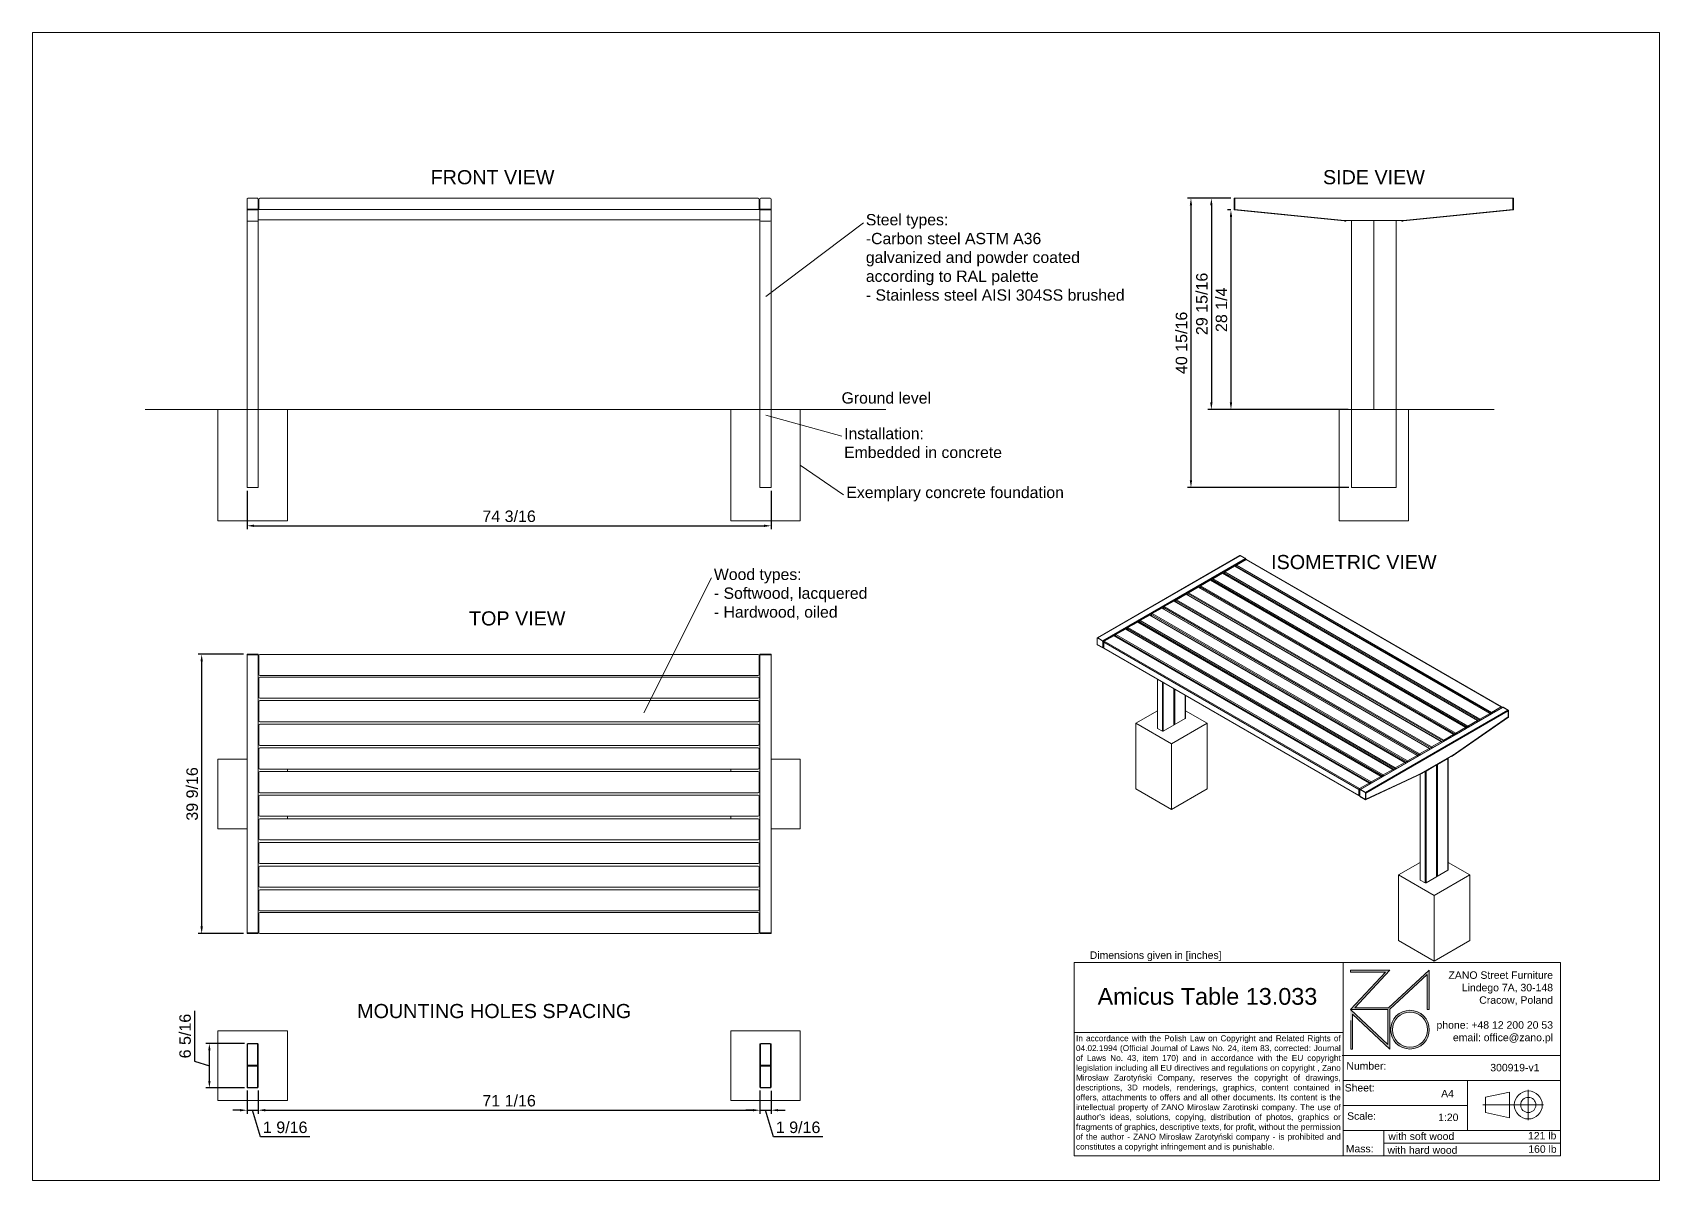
# Paper-space layout 'US' of a CAD drawing. Header units: inches. Extents: x -14.9 to -3.3, y -7.2 to 1.
# The model-space entities are those that its viewports show. They can reach past a viewport. Long polylines and large blocks are cut down to what shows.
import ezdxf

# ---------------------------------------------------------------- set-up
doc = ezdxf.new("R2010")
doc.units = ezdxf.units.IN
doc.linetypes.add('HIDDEN', pattern=[1.905, 1.27, -0.635])
for name, color, linetype, lineweight in [('ZANO_O', 10, 'Continuous', 0), ('ZANO_R', 7, 'Continuous', 0), ('ZANO_R_przerywana', 250, 'HIDDEN', 0), ('ZANO_W', 1, 'Continuous', 0)]:
    doc.layers.add(name, color=color, linetype=linetype, lineweight=lineweight)
doc.layers.add('ZANO_P', color=7, linetype='Continuous', lineweight=0, true_color=0xffffff)
doc.styles.get("Standard").update_dxf_attribs({"font": 'arial.ttf'})
doc.dimstyles.new('amerykanie', dxfattribs={"dimtxt": 50, "dimasz": 50, "dimexe": 0.5, "dimexo": 0.5, "dimgap": 1, "dimtad": 1, "dimdec": 0, "dimzin": 0, "dimlunit": 5, "dimtxsty": 'Standard', "dimcen": 0.09, "dimclrd": 1, "dimclre": 1, "dimclrt": 1, "dimazin": 0, "dimtfac": 1, "dimtdec": 0, "dimtmove": 0, "dimatfit": 3, "dimfxl": 1, "dimtzin": 0, "dimarcsym": 1})

psp = doc.layouts.new('US')

# ---------------------------------------------------------------- texts
at = {"layer": 'ZANO_O', "attachment_point": 1}
for s, insert, char_height, width in [('{\\fArial|b0|i0|c238|p34;FRONT VIEW}', (-12.047, -0.021), 0.1, 1.04774), ('{\\fArial|b0|i0|c238|p34;SIDE VIEW}', (-5.728, -0.021), 0.1, 1.0012), ('\\pxql;Steel types:\\P-Carbon steel ASTM A36\\Pgalvanized and powder coated\\Paccording to RAL palette\\P- Stainless steel AISI 304SS brushed', (-8.965, -0.332), 0.08, 1.93979), ('{\\fArial|b0|i0|c238|p34;Ground level}', (-9.137, -1.594), 0.08, 0.78457), ('\\pxql;{\\fArial|b0|i0|c238|p34;Installation:\\FARIALUNI.TTF|c238;\\P\\fArial|b0|i0|c238|p34;Embedded in concrete}', (-9.119, -1.846), 0.08, 1.81828), ('\\pxql;{\\fArial|b0|i0|c238|p34;Exemplary concrete foundation}', (-9.103, -2.263), 0.08, 1.68642), ('{\\fArial|b0|i0|c238|p34;ISOMETRIC VIEW}', (-6.095, -2.746), 0.1, 1.49258), ('\\pxql;Wood types:\\P- Softwood, lacquered\\P- Hardwood, oiled', (-10.041, -2.843), 0.08, 1.37907), ('{\\fArial|b0|i0|c238|p34;TOP VIEW}', (-11.775, -3.145), 0.1, 0.86231), ('{\\fArial|b0|i0|c238|p34;MOUNTING HOLES SPACING}', (-12.567, -5.925), 0.1, 2.09064)]:
    psp.add_mtext(s, dxfattribs=dict(at, insert=insert, char_height=char_height, width=width))
at = {"layer": 'ZANO_R', "attachment_point": 1}
for s, insert, char_height, width in [('{\\fArial|b0|i0|c238|p34;Dimensions given in [inches]}', (-7.379, -5.553), 0.05269, 1.79436), ('\\pxqr;{\\fArial|b0|i0|c238|p34;ZANO Street Furniture\\FARIALUNI.TTF|c238;\\P\\fArial|b0|i0|c238|p34;Lindego 7A, 30-148\\FARIALUNI.TTF|c238;\\P\\fArial|b0|i0|c238|p34;Cracow, Poland\\FARIALUNI.TTF|c238;\\P\\P\\fArial|b0|i0|c238|p34;phone: +48 12 200 20 53\\FARIALUNI.TTF|c238;\\P\\fArial|b0|i0|c238|p34;email: office@zano.pl}', (-5.149, -5.694), 0.05298, 1.04998), ('\\pxql;Amicus Table 13.033^I', (-7.324, -5.812), 0.11856, 1.7443), ("\\pxqj;{\\fArial|b0|i0|c238|p34;In accordance with the Polish Law on Copyright and Related Rights of 04.02.1994 (Official Journal of Laws No. 24, item 83, corrected: Journal of Laws No. 43, item 170) and in accordance with the EU copyright legislation including all EU directives and regulations on copyright , Zano Mirosław Zarotyński Company, reserves the copyright of drawings, descriptions, 3D models, renderings, graphics, content contained in offers, attachments to offers and all other documents. Its content is the intellectual property of ZANO Miroslaw Zarotinski company. The use of author's ideas, solutions, copying, distribution of photos, graphics or fragments of graphics, descriptive texts, for profit, without the permission of the author - ZANO Mirosław Zarotyński company - is prohibited and constitutes a copyright infringement and is punishable.}", (-7.477, -6.147), 0.041822, 1.86937), ('{\\fArial|b0|i0|c238|p34;Number:}', (-5.562, -6.337), 0.05269, 0.35585), ('300919-v1', (-4.543, -6.349), 0.0527, 0.49653), ('{\\fArial|b0|i0|c238|p34;Sheet:}', (-5.574, -6.492), 0.05269, 254.32319), ('{\\fArial|b0|i0|c238|p34;A4}', (-4.891, -6.533), 0.05269, 0.18637), ('{\\fArial|b0|i0|c238|p34;Scale:}', (-5.557, -6.692), 0.05269, 254.32319), ('1:20', (-4.912, -6.701), 0.0527, 0.20756), ('{\\fArial|b0|i0|c238|p34;with soft wood}', (-5.265, -6.835), 0.05269, 1.21824), ('121 lb', (-4.276, -6.831), 0.0527, 0.22908), ('{\\fArial|b0|i0|c238|p34;Mass:}', (-5.566, -6.923), 0.05269, 254.32319), ('{\\fArial|b0|i0|c238|p34;with hard wood}', (-5.271, -6.933), 0.05269, 0.89713), ('160 lb', (-4.274, -6.926), 0.0527, 0.22731)]:
    psp.add_mtext(s, dxfattribs=dict(at, insert=insert, char_height=char_height, width=width))

msp = doc.modelspace()

# ---------------------------------------------------------------- blocks, each defined once
blk = doc.blocks.new('*D354')
at = {"layer": 'ZANO_W', "color": 1, "lineweight": -2}
for p, q in [((6.17, 89.9), (6.17, 84.47)), ((80.38, 89.9), (80.38, 84.47)), ((7.17, 84.97), (79.38, 84.97))]:
    blk.add_line(p, q, dxfattribs=at)
at = {"layer": 'ZANO_W', "color": 1}
for points in [[(7.17, 85.14), (7.17, 84.8), (6.17, 84.97)], [(79.38, 84.8), (79.38, 85.14), (80.38, 84.97)]]:
    blk.add_solid(points, dxfattribs=at)
at = {"layer": 'ZANO_W', "color": 1, "insert": (43.28, 86.31), "char_height": 1.625, "attachment_point": 5}
blk.add_mtext('74 3/16', dxfattribs=at)
blk = doc.blocks.new('*D355')
at = {"layer": 'ZANO_W', "color": 1, "lineweight": -2}
for p, q in [((145.48, 129.7), (145.01, 129.7)), ((145.51, 128.7), (145.51, 102.43)), ((162.1, 101.43), (145.01, 101.43))]:
    blk.add_line(p, q, dxfattribs=at)
at = {"layer": 'ZANO_W', "color": 1}
for points in [[(145.68, 128.7), (145.35, 128.7), (145.51, 129.7)], [(145.35, 102.43), (145.68, 102.43), (145.51, 101.43)]]:
    blk.add_solid(points, dxfattribs=at)
at = {"layer": 'ZANO_W', "color": 1, "insert": (144.17, 115.56), "char_height": 1.625, "attachment_point": 5, "rotation": 90}
blk.add_mtext('28 1/4', dxfattribs=at)
blk = doc.blocks.new('*D356')
at = {"layer": 'ZANO_W', "color": 1, "lineweight": -2}
for p, q in [((145.48, 131.35), (142.24, 131.35)), ((142.74, 130.35), (142.74, 102.43)), ((160.33, 101.43), (142.24, 101.43))]:
    blk.add_line(p, q, dxfattribs=at)
at = {"layer": 'ZANO_W', "color": 1}
for points in [[(142.9, 130.35), (142.57, 130.35), (142.74, 131.35)], [(142.57, 102.43), (142.9, 102.43), (142.74, 101.43)]]:
    blk.add_solid(points, dxfattribs=at)
at = {"layer": 'ZANO_W', "color": 1, "insert": (141.4, 116.39), "char_height": 1.625, "attachment_point": 5, "rotation": 90}
blk.add_mtext('29 15/16', dxfattribs=at)
blk = doc.blocks.new('*D357')
at = {"layer": 'ZANO_W', "color": 1, "lineweight": -2}
for p, q in [((145.48, 131.35), (139.35, 131.35)), ((139.85, 130.35), (139.85, 91.4)), ((162.22, 90.4), (139.35, 90.4))]:
    blk.add_line(p, q, dxfattribs=at)
at = {"layer": 'ZANO_W', "color": 1}
for points in [[(140.01, 130.35), (139.68, 130.35), (139.85, 131.35)], [(139.68, 91.4), (140.01, 91.4), (139.85, 90.4)]]:
    blk.add_solid(points, dxfattribs=at)
at = {"layer": 'ZANO_W', "color": 1, "insert": (138.51, 110.87), "char_height": 1.625, "attachment_point": 5, "rotation": 90}
blk.add_mtext('40 15/16', dxfattribs=at)
blk = doc.blocks.new('*D358')
at = {"layer": 'ZANO_W', "color": 1, "lineweight": -2}
for p, q in [((5.67, 66.77), (-0.76, 66.77)), ((-0.26, 28.23), (-0.26, 65.77)), ((5.67, 27.23), (-0.76, 27.23))]:
    blk.add_line(p, q, dxfattribs=at)
at = {"layer": 'ZANO_W', "color": 1}
for points in [[(-0.09, 65.77), (-0.43, 65.77), (-0.26, 66.77)], [(-0.43, 28.23), (-0.09, 28.23), (-0.26, 27.23)]]:
    blk.add_solid(points, dxfattribs=at)
at = {"layer": 'ZANO_W', "color": 1, "insert": (-1.6, 47), "char_height": 1.625, "attachment_point": 5, "rotation": 90}
blk.add_mtext('39 9/16', dxfattribs=at)
blk = doc.blocks.new('*D359')
at = {"layer": 'ZANO_W', "color": 1, "lineweight": -2}
for p, q in [((-1.26, 16.27), (-1.26, 9.15)), ((5.79, 11.67), (0.33, 11.67)), ((0.83, 6.37), (0.83, 10.67)), ((-1.26, 9.15), (0.83, 8.52)), ((5.79, 5.37), (0.33, 5.37))]:
    blk.add_line(p, q, dxfattribs=at)
at = {"layer": 'ZANO_W', "color": 1}
for points in [[(1, 10.67), (0.66, 10.67), (0.83, 11.67)], [(0.66, 6.37), (1, 6.37), (0.83, 5.37)]]:
    blk.add_solid(points, dxfattribs=at)
at = {"layer": 'ZANO_W', "color": 1, "insert": (-2.6, 12.71), "char_height": 1.625, "attachment_point": 5, "rotation": 90}
blk.add_mtext('6 5/16', dxfattribs=at)
blk = doc.blocks.new('*D360')
at = {"layer": 'ZANO_W', "color": 1, "lineweight": -2}
for p, q in [((6.17, 4.99), (6.17, 1.71)), ((7.74, 4.99), (7.74, 1.71)), ((5.17, 2.21), (4.17, 2.21)), ((6.17, 2.21), (7.74, 2.21)), ((8.09, -1.56), (6.96, 2.21)), ((8.74, 2.21), (9.74, 2.21)), ((15.05, -1.56), (8.09, -1.56))]:
    blk.add_line(p, q, dxfattribs=at)
at = {"layer": 'ZANO_W', "color": 1}
for points in [[(5.17, 2.05), (5.17, 2.38), (6.17, 2.21)], [(8.74, 2.38), (8.74, 2.05), (7.74, 2.21)]]:
    blk.add_solid(points, dxfattribs=at)
at = {"layer": 'ZANO_W', "color": 1, "insert": (11.57, -0.22), "char_height": 1.625, "attachment_point": 5}
blk.add_mtext('1 9/16', dxfattribs=at)
blk = doc.blocks.new('*D361')
at = {"layer": 'ZANO_W', "color": 1, "lineweight": -2}
for p, q in [((7.74, 4.99), (7.74, 1.71)), ((78.81, 4.99), (78.81, 1.71)), ((8.74, 2.21), (77.81, 2.21))]:
    blk.add_line(p, q, dxfattribs=at)
at = {"layer": 'ZANO_W', "color": 1}
for points in [[(8.74, 2.38), (8.74, 2.05), (7.74, 2.21)], [(77.81, 2.05), (77.81, 2.38), (78.81, 2.21)]]:
    blk.add_solid(points, dxfattribs=at)
at = {"layer": 'ZANO_W', "color": 1, "insert": (43.28, 3.55), "char_height": 1.625, "attachment_point": 5}
blk.add_mtext('71 1/16', dxfattribs=at)
blk = doc.blocks.new('*D362')
at = {"layer": 'ZANO_W', "color": 1, "lineweight": -2}
for p, q in [((78.81, 4.98), (78.81, 1.71)), ((80.38, 4.98), (80.38, 1.71)), ((77.81, 2.21), (76.81, 2.21)), ((78.81, 2.21), (80.38, 2.21)), ((80.73, -1.56), (79.59, 2.21)), ((81.38, 2.21), (82.38, 2.21)), ((87.69, -1.56), (80.73, -1.56))]:
    blk.add_line(p, q, dxfattribs=at)
at = {"layer": 'ZANO_W', "color": 1}
for points in [[(77.81, 2.05), (77.81, 2.38), (78.81, 2.21)], [(81.38, 2.38), (81.38, 2.05), (80.38, 2.21)]]:
    blk.add_solid(points, dxfattribs=at)
at = {"layer": 'ZANO_W', "color": 1, "insert": (84.21, -0.22), "char_height": 1.625, "attachment_point": 5}
blk.add_mtext('1 9/16', dxfattribs=at)

# ---------------------------------------------------------------- dimensions: what is measured, and where the dimension line sits
at = {"layer": 'ZANO_W'}
for base, p1, p2, picture, middle in [((139.8459, 90.40177), (145.98417, 131.34666), (162.71645, 90.40177), '*D357', (138.50569, 110.87421)), ((142.73635, 101.42539), (145.98417, 131.34666), (160.82669, 101.42539), '*D356', (141.39614, 116.38603)), ((145.51378, 101.42539), (145.97653, 129.70136), (162.59834, 101.42539), '*D355', (144.17357, 115.56338)), ((-0.25968, 66.77314), (6.16946, 27.2303), (6.16946, 66.77314), '*D358', (-1.60044, 47.00172)), ((0.82961, 11.6676), (6.28757, 5.36839), (6.28757, 11.6676), '*D359', (-2.60081, 9.64506))]:
    dim = msp.add_linear_dim(base=base, p1=p1, p2=p2, angle=90, dimstyle='amerykanie', override={"dimtxt": 1.625, "dimasz": 1, "dimgap": 0.5, "dimdec": 4, "dimaunit": 1, "dimadec": 1, "dimtdec": 4, "dimtmove": 1, "dimfrac": 2}, dxfattribs=at)
    dim.commit()
    dim.dimension.update_dxf_attribs({"geometry": picture, "text_midpoint": middle})
for base, p1, p2, picture, middle in [((80.38206, 84.97162), (6.16946, 90.40177), (80.38206, 90.40177), '*D354', (43.27576, 86.31239)), ((7.74426, 2.21243), (6.16946, 5.4865), (7.74426, 5.4865), '*D360', (8.58805, -0.218)), ((78.80726, 2.21243), (7.74426, 5.4865), (78.80726, 5.4865), '*D361', (43.27576, 3.55264)), ((80.38206, 2.21243), (78.80738, 5.48107), (80.38206, 5.48107), '*D362', (81.22591, -0.218))]:
    dim = msp.add_linear_dim(base=base, p1=p1, p2=p2, dimstyle='amerykanie', override={"dimtxt": 1.625, "dimasz": 1, "dimgap": 0.5, "dimdec": 4, "dimaunit": 1, "dimadec": 1, "dimtdec": 4, "dimtmove": 1, "dimfrac": 2}, dxfattribs=at)
    dim.commit()
    dim.dimension.update_dxf_attribs({"geometry": picture, "text_midpoint": middle})

# ---------------------------------------------------------------- linework, layer by layer
at = {"layer": 'ZANO_R'}
for p, q in [((7.62615, 131.34666), (6.28757, 131.34666)), ((8.00017, 131.34666), (78.55135, 131.34666)), ((78.92537, 131.34666), (80.26395, 131.34666)), ((145.98417, 131.34666), (145.98417, 131.22855)), ((145.98417, 131.34666), (146.06291, 131.34666)), ((146.06291, 131.34666), (146.06291, 131.22855)), ((185.43299, 131.34666), (146.06291, 131.34666)), ((185.43299, 131.34666), (185.43299, 131.22855)), ((185.43299, 131.34666), (185.51173, 131.34666)), ((185.51173, 131.34666), (185.51173, 131.22855)), ((6.16946, 131.22855), (6.16946, 129.78366)), ((6.16946, 129.78366), (7.74426, 129.78366)), ((6.16946, 129.78366), (6.16946, 129.77971)), ((6.16946, 129.70136), (6.16946, 129.77971)), ((7.74426, 129.77971), (6.16946, 129.77971)), ((7.74426, 129.70136), (6.16946, 129.70136)), ((6.16946, 129.70136), (6.16946, 128.14221)), ((6.2482, 129.78366), (6.2482, 129.77971)), ((7.66552, 129.77971), (7.66552, 129.78366)), ((7.74426, 129.78366), (7.74426, 131.22855)), ((7.84268, 129.85059), (7.74426, 129.85059)), ((7.74426, 129.77971), (7.74426, 129.78366)), ((7.74426, 129.70136), (7.74426, 129.77971)), ((7.74426, 128.14221), (7.74426, 129.70136)), ((7.84268, 129.77185), (7.84268, 131.18918)), ((8.00017, 129.77185), (7.84268, 129.77185)), ((8.00017, 129.77185), (78.55135, 129.77185)), ((78.70883, 129.77185), (78.55135, 129.77185)), ((78.70883, 131.18918), (78.70883, 129.77185)), ((78.80726, 129.85059), (78.70883, 129.85059)), ((78.80726, 129.78366), (78.80726, 131.22855)), ((80.38206, 129.78366), (78.80726, 129.78366)), ((78.80726, 129.77971), (78.80726, 129.78366)), ((78.80726, 129.70136), (78.80726, 129.77971)), ((80.38206, 129.77971), (78.80726, 129.77971)), ((80.38206, 129.70136), (78.80726, 129.70136)), ((78.80726, 129.70136), (78.80726, 128.14221)), ((78.886, 129.77971), (78.886, 129.78366)), ((80.30332, 129.78366), (80.30332, 129.77971)), ((80.38206, 131.22855), (80.38206, 129.78366)), ((80.38206, 129.78366), (80.38206, 129.77971)), ((80.38206, 129.70136), (80.38206, 129.77971)), ((80.38206, 128.14221), (80.38206, 129.70136)), ((145.97653, 129.70136), (145.98436, 129.77971)), ((161.56806, 128.14221), (145.97653, 129.70136)), ((145.98417, 131.22855), (145.98417, 129.78366)), ((145.98417, 129.77775), (145.98417, 129.78366)), ((145.98417, 129.78366), (146.06291, 129.78366)), ((161.57589, 128.22055), (145.98436, 129.77971)), ((146.06291, 131.22855), (146.06291, 129.78366)), ((146.06291, 131.22855), (146.06291, 129.77185)), ((146.06291, 129.77185), (160.62984, 128.31516)), ((185.51153, 129.77971), (169.92001, 128.22055)), ((185.51937, 129.70136), (169.92784, 128.14221)), ((170.86606, 128.31516), (185.43299, 129.77185)), ((185.43299, 131.22855), (185.43299, 129.78366)), ((185.43299, 131.22855), (185.43299, 129.77185)), ((185.43299, 129.78366), (185.51173, 129.78366)), ((185.51937, 129.70136), (185.51153, 129.77971)), ((185.51173, 131.22855), (185.51173, 129.78366)), ((185.51173, 129.78366), (185.51173, 129.77775)), ((6.16946, 101.42539), (6.16946, 128.14221)), ((6.40568, 128.1187), (7.50804, 128.1187)), ((78.80726, 128.27579), (7.74426, 128.27579)), ((7.74426, 101.42539), (7.74426, 128.14221)), ((78.80726, 101.42539), (78.80726, 128.14221)), ((79.04348, 128.1187), (80.14584, 128.1187)), ((80.38206, 101.42539), (80.38206, 128.14221)), ((161.81094, 128.19705), (161.80311, 128.1187)), ((162.59834, 128.19705), (161.81094, 128.19705)), ((162.59834, 101.42539), (162.59834, 128.19705)), ((162.59834, 128.19705), (162.71645, 128.19705)), ((165.62984, 128.19705), (162.71645, 128.19705)), ((165.62984, 128.19705), (165.74795, 128.19705)), ((165.74795, 101.42539), (165.74795, 128.19705)), ((165.74795, 128.19705), (165.86606, 128.19705)), ((168.77945, 128.19705), (165.86606, 128.19705)), ((168.77945, 128.19705), (168.89756, 128.19705)), ((169.68496, 128.19705), (168.89756, 128.19705)), ((168.89756, 101.42539), (168.89756, 128.19705)), ((169.69279, 128.1187), (169.68496, 128.19705)), ((-8.23985, 101.42539), (96.62469, 101.42539)), ((94.41356, 101.42451), (-7.86204, 101.42451)), ((2.0356, 101.42539), (11.87812, 101.42539)), ((11.87812, 101.42539), (2.0356, 101.42539)), ((6.16946, 101.42539), (6.28757, 101.42539)), ((6.28757, 101.42539), (6.16946, 101.42539)), ((6.28757, 101.42539), (7.62615, 101.42539)), ((7.62615, 101.42539), (7.74426, 101.42539)), ((7.74426, 101.42539), (7.62615, 101.42539)), ((74.6734, 101.42539), (84.51592, 101.42539)), ((84.51592, 101.42539), (74.6734, 101.42539)), ((78.80726, 101.42539), (78.92537, 101.42539)), ((78.92537, 101.42539), (78.80726, 101.42539)), ((78.92537, 101.42539), (80.26395, 101.42539)), ((80.26395, 101.42539), (80.38206, 101.42539)), ((80.38206, 101.42539), (80.26395, 101.42539)), ((182.79779, 101.42539), (143.70857, 101.42539)), ((160.82669, 101.42539), (170.66921, 101.42539)), ((170.66921, 101.42539), (160.82669, 101.42539)), ((162.59834, 101.42539), (162.71645, 101.42539)), ((162.71645, 101.42539), (162.59834, 101.42539)), ((162.71645, 101.42539), (168.77945, 101.42539)), ((168.77945, 101.42539), (168.89756, 101.42539)), ((168.89756, 101.42539), (168.77945, 101.42539)), ((146.77805, 80.74178), (126.61083, 69.09949)), ((126.6536, 69.09525), (146.82083, 80.73755)), ((146.81839, 80.76507), (146.77805, 80.74178)), ((146.86117, 80.76083), (146.82083, 80.73755)), ((147.50652, 80.34171), (146.82083, 80.73755)), ((147.54685, 80.36499), (146.86117, 80.76083)), ((127.33929, 68.69942), (147.50652, 80.34171)), ((127.39979, 68.59462), (147.56702, 80.23692)), ((144.52869, 78.37415), (144.52869, 78.1759)), ((145.95711, 79.26462), (144.58573, 78.47295)), ((146.01414, 79.25898), (144.64277, 78.4673)), ((144.64277, 78.4673), (180.78245, 57.60431)), ((182.15382, 58.39599), (146.01414, 79.25898)), ((182.21085, 58.40163), (146.07118, 79.26462)), ((146.17232, 79.32299), (146.17232, 79.20624)), ((182.34541, 58.41343), (146.20573, 79.27642)), ((146.20573, 79.27642), (146.20573, 79.18695)), ((147.60073, 80.21347), (146.22936, 79.42179)), ((147.65777, 80.20782), (146.2864, 79.41615)), ((146.2864, 79.41615), (182.42607, 58.55316)), ((147.54685, 80.36499), (147.50652, 80.34171)), ((147.60735, 80.2602), (147.56702, 80.23692)), ((147.56702, 80.19401), (147.56702, 80.23692)), ((147.60735, 80.21701), (147.60735, 80.2602)), ((183.79745, 59.34483), (147.65777, 80.20782)), ((183.85448, 59.35048), (147.71481, 80.21347)), ((140.81446, 76.29584), (139.44309, 75.50416)), ((140.8715, 76.29019), (139.50013, 75.49851)), ((177.01117, 55.4272), (140.8715, 76.29019)), ((177.06821, 55.43285), (140.92854, 76.29584)), ((141.10026, 76.39496), (141.10026, 76.19671)), ((177.27335, 55.4854), (141.13367, 76.34839)), ((141.13367, 76.34839), (141.13367, 76.17742)), ((142.52868, 77.28543), (141.1573, 76.49376)), ((142.58571, 77.27979), (141.21434, 76.48811)), ((141.21434, 76.48811), (177.35402, 55.62512)), ((178.72539, 56.4168), (142.58571, 77.27979)), ((178.78242, 56.42244), (142.64275, 77.28543)), ((142.81447, 77.38455), (142.81447, 77.1863)), ((178.98756, 56.47499), (142.84789, 77.33798)), ((142.84789, 77.33798), (142.84789, 77.16701)), ((144.24289, 78.27503), (142.87152, 77.48335)), ((144.29993, 78.26938), (142.92856, 77.4777)), ((142.92856, 77.4777), (179.06823, 56.61471)), ((180.4396, 57.40639), (144.29993, 78.26938)), ((180.49664, 57.41204), (144.35697, 78.27503)), ((180.70178, 57.46459), (144.5621, 78.32758)), ((144.5621, 78.32758), (144.5621, 78.15661)), ((137.38603, 74.31665), (136.01466, 73.52497)), ((137.44307, 74.311), (136.0717, 73.51932)), ((173.58274, 53.44801), (137.44307, 74.311)), ((173.63978, 53.45366), (137.50011, 74.31665)), ((137.67183, 74.41577), (137.67183, 74.21752)), ((173.84492, 53.50621), (137.70524, 74.3692)), ((137.70524, 74.3692), (137.70524, 74.19823)), ((139.10025, 75.30624), (137.72888, 74.51457)), ((139.15729, 75.3006), (137.78591, 74.50892)), ((137.78591, 74.50892), (173.92559, 53.64593)), ((175.29696, 54.43761), (139.15729, 75.3006)), ((175.354, 54.44325), (139.21432, 75.30624)), ((139.38604, 75.40536), (139.38604, 75.20711)), ((175.55913, 54.4958), (139.41946, 75.35879)), ((139.41946, 75.35879), (139.41946, 75.18782)), ((139.50013, 75.49851), (175.6398, 54.63552)), ((132.52919, 71.44698), (132.52919, 71.24873)), ((133.9576, 72.33746), (132.58623, 71.54578)), ((134.01464, 72.33181), (132.64327, 71.54013)), ((132.64327, 71.54013), (168.78294, 50.67715)), ((170.15432, 51.46882), (134.01464, 72.33181)), ((170.21135, 51.47447), (134.07168, 72.33746)), ((134.2434, 72.43658), (134.2434, 72.23833)), ((170.41649, 51.52702), (134.27682, 72.39001)), ((134.27682, 72.39001), (134.27682, 72.21904)), ((135.67182, 73.32705), (134.30045, 72.53538)), ((135.72886, 73.32141), (134.35748, 72.52973)), ((134.35748, 72.52973), (170.49716, 51.66674)), ((171.86853, 52.45842), (135.72886, 73.32141)), ((171.92557, 52.46406), (135.78589, 73.32705)), ((135.95762, 73.42617), (135.95762, 73.22792)), ((172.1307, 52.51661), (135.99103, 73.3796)), ((135.99103, 73.3796), (135.99103, 73.20863)), ((136.0717, 73.51932), (172.21137, 52.65633)), ((128.88555, 69.40942), (127.51417, 68.61775)), ((128.94258, 69.40377), (127.57121, 68.6121)), ((165.08226, 48.54078), (128.94258, 69.40377)), ((165.13929, 48.54643), (128.99962, 69.40942)), ((129.10076, 69.46779), (129.10076, 69.35104)), ((165.27385, 48.55823), (129.13417, 69.42122)), ((129.13417, 69.42122), (129.13417, 69.33175)), ((130.52918, 70.35827), (129.1578, 69.56659)), ((130.58621, 70.35262), (129.21484, 69.56094)), ((129.21484, 69.56094), (165.35452, 48.69796)), ((166.72589, 49.48963), (130.58621, 70.35262)), ((166.78292, 49.49528), (130.64325, 70.35827)), ((130.81497, 70.45739), (130.81497, 70.25914)), ((166.98806, 49.54783), (130.84839, 70.41082)), ((130.84839, 70.41082), (130.84839, 70.23985)), ((132.24339, 71.34786), (130.87202, 70.55619)), ((132.30043, 71.34222), (130.92906, 70.55054)), ((130.92906, 70.55054), (167.06873, 49.68755)), ((168.4401, 50.47923), (132.30043, 71.34222)), ((168.49714, 50.48487), (132.35746, 71.34786)), ((168.70227, 50.53742), (132.5626, 71.40041)), ((132.5626, 71.40041), (132.5626, 71.22944)), ((126.54885, 68.1314), (126.55287, 68.18006)), ((127.35554, 67.66571), (126.54885, 68.1314)), ((126.55277, 69.03703), (126.55277, 68.18235)), ((126.55277, 68.18235), (127.35946, 67.71666)), ((126.55287, 68.18006), (126.55501, 68.18105)), ((127.35956, 67.71437), (126.55287, 68.18006)), ((126.61083, 69.09949), (126.57049, 69.0762)), ((126.6536, 69.09525), (126.61327, 69.07197)), ((127.29895, 68.67613), (126.61327, 69.07197)), ((127.33929, 68.69942), (126.6536, 69.09525)), ((127.33929, 68.69942), (127.29895, 68.67613)), ((127.35554, 67.66571), (127.35956, 67.71437)), ((127.45713, 67.71262), (127.35554, 67.66571)), ((127.39979, 68.59462), (127.35946, 68.57134)), ((127.35946, 67.71666), (127.35946, 68.57134)), ((127.39979, 67.73994), (127.35946, 67.71666)), ((127.45713, 67.75943), (127.35956, 67.71437)), ((127.39979, 67.73295), (127.39374, 67.73645)), ((127.39979, 67.73994), (127.39979, 68.59462)), ((127.39979, 67.73295), (127.39979, 68.59462)), ((127.45713, 67.75943), (127.39979, 67.73295)), ((127.45713, 68.51895), (127.45713, 67.68056)), ((163.63022, 47.60939), (127.49054, 68.47238)), ((127.49054, 68.47238), (127.49054, 67.63399)), ((127.49054, 67.63399), (163.63022, 46.771)), ((127.57121, 68.6121), (163.71089, 47.74911)), ((6.16946, 66.77314), (7.74426, 66.77314)), ((6.16946, 66.77314), (6.16946, 66.7655)), ((6.16946, 66.7655), (6.16946, 66.68676)), ((6.28757, 66.7655), (6.16946, 66.7655)), ((6.28757, 66.68676), (6.16946, 66.68676)), ((6.16946, 27.31668), (6.16946, 66.68676)), ((7.62615, 66.7655), (6.28757, 66.7655)), ((7.62615, 66.68676), (6.28757, 66.68676)), ((7.74426, 66.7655), (7.62615, 66.7655)), ((7.74426, 66.68676), (7.62615, 66.68676)), ((7.74426, 66.77314), (7.74426, 66.7655)), ((7.74426, 66.7655), (7.74426, 66.68676)), ((7.74426, 27.31668), (7.74426, 66.68676)), ((7.84268, 63.93085), (7.84268, 66.60802)), ((8.00017, 66.7655), (78.55135, 66.7655)), ((78.70883, 66.60802), (78.70883, 63.93085)), ((78.80726, 66.77314), (80.38206, 66.77314)), ((78.80726, 66.77314), (78.80726, 66.7655)), ((78.80726, 66.68676), (78.80726, 66.7655)), ((78.80726, 66.7655), (78.92537, 66.7655)), ((78.80726, 66.68676), (78.92537, 66.68676)), ((78.80726, 66.68676), (78.80726, 27.31668)), ((78.92537, 66.7655), (80.26395, 66.7655)), ((78.92537, 66.68676), (80.26395, 66.68676)), ((80.26395, 66.7655), (80.38206, 66.7655)), ((80.26395, 66.68676), (80.38206, 66.68676)), ((80.38206, 66.77314), (80.38206, 66.7655)), ((80.38206, 66.68676), (80.38206, 66.7655)), ((80.38206, 66.68676), (80.38206, 27.31668)), ((7.84268, 60.72219), (7.84268, 63.39936)), ((78.55135, 63.77337), (8.00017, 63.77337)), ((8.00017, 63.55684), (78.55135, 63.55684)), ((78.70883, 63.39936), (78.70883, 60.72219)), ((135.09878, 63.24185), (135.09878, 56.32078)), ((135.12384, 56.28586), (135.12384, 63.22739)), ((135.80952, 55.89002), (135.80952, 62.83155)), ((135.93053, 55.89002), (135.93053, 62.76169)), ((7.84268, 57.37574), (7.84268, 60.0529)), ((78.55135, 60.56471), (8.00017, 60.56471)), ((8.00017, 60.21038), (78.55135, 60.21038)), ((78.70883, 60.0529), (78.70883, 57.37574)), ((137.4229, 56.75155), (137.4229, 61.90016)), ((137.44796, 56.76601), (137.44796, 61.8857)), ((137.54391, 56.8214), (137.54391, 61.83031)), ((139.03628, 57.68293), (139.03628, 60.96878)), ((139.06134, 57.71786), (139.06134, 60.95431)), ((135.93053, 55.89002), (139.03628, 57.68293)), ((183.98659, 59.26175), (163.81936, 47.61946)), ((184.02937, 59.25752), (163.86214, 47.61522)), ((184.71506, 58.86168), (164.54783, 47.21938)), ((184.77556, 58.75689), (164.60833, 47.11459)), ((184.81579, 57.92309), (176.82907, 52.39017)), ((184.8198, 57.87906), (176.83308, 52.34615)), ((177.31368, 52.7259), (184.77556, 57.89522)), ((180.78245, 57.60431), (182.15382, 58.39599)), ((182.23449, 58.25626), (180.86311, 57.46459)), ((182.23449, 58.25028), (182.23449, 58.25626)), ((182.2679, 58.26957), (182.2679, 58.30283)), ((182.34541, 58.31431), (182.34541, 58.41343)), ((182.42607, 58.55316), (183.79745, 59.34483)), ((183.87812, 59.20511), (182.50674, 58.41343)), ((182.50674, 58.41343), (182.50674, 58.40745)), ((183.87812, 59.19913), (183.87812, 59.20511)), ((183.91153, 59.21842), (183.91153, 59.25168)), ((184.02693, 59.28504), (183.98659, 59.26175)), ((184.02937, 59.25752), (184.0697, 59.2808)), ((184.02937, 59.25752), (184.71506, 58.86168)), ((184.0697, 59.2808), (184.75539, 58.88496)), ((184.71506, 58.86168), (184.75539, 58.88496)), ((184.77556, 58.75689), (184.81589, 58.78017)), ((184.77556, 58.75689), (184.77556, 57.9022)), ((184.77556, 58.75689), (184.77556, 57.89522)), ((184.77556, 57.9022), (184.81589, 57.92549)), ((184.81376, 57.92426), (184.81579, 57.92309)), ((184.8198, 57.87906), (184.81579, 57.92309)), ((184.81589, 58.78017), (184.81589, 57.92549)), ((7.84268, 54.02928), (7.84268, 56.70644)), ((78.55135, 57.21826), (8.00017, 57.21826)), ((8.00017, 56.86393), (78.55135, 56.86393)), ((78.70883, 56.70644), (78.70883, 54.02928)), ((135.12384, 56.28586), (135.80952, 55.89002)), ((175.6398, 54.63552), (177.01117, 55.4272)), ((177.12526, 55.30079), (177.12526, 55.33405)), ((177.27335, 55.38628), (177.27335, 55.4854)), ((177.35402, 55.62512), (178.72539, 56.4168)), ((178.80606, 56.27707), (177.43469, 55.4854)), ((177.43469, 55.4854), (177.43469, 55.47942)), ((178.80606, 56.27109), (178.80606, 56.27707)), ((178.83947, 56.29038), (178.83947, 56.32364)), ((178.98756, 56.37587), (178.98756, 56.47499)), ((179.06823, 56.61471), (180.4396, 57.40639)), ((180.52027, 57.26667), (179.1489, 56.47499)), ((179.1489, 56.47499), (179.1489, 56.46901)), ((180.52027, 57.26069), (180.52027, 57.26667)), ((180.55369, 57.27998), (180.55369, 57.31324)), ((180.70178, 57.36547), (180.70178, 57.46459)), ((180.86311, 57.46459), (180.86311, 57.45861)), ((7.84268, 50.68282), (7.84268, 53.35999)), ((78.55135, 53.8718), (8.00017, 53.8718)), ((8.00017, 53.51747), (78.55135, 53.51747)), ((78.70883, 53.35999), (78.70883, 50.68282)), ((172.21137, 52.65633), (173.58274, 53.44801)), ((173.66341, 53.30829), (172.29204, 52.51661)), ((173.66341, 53.30231), (173.66341, 53.30829)), ((173.69683, 53.3216), (173.69683, 53.35486)), ((173.84492, 53.40709), (173.84492, 53.50621)), ((173.92559, 53.64593), (175.29696, 54.43761)), ((175.37763, 54.29788), (174.00626, 53.50621)), ((174.00626, 53.50621), (174.00626, 53.50023)), ((175.37763, 54.2919), (175.37763, 54.29788)), ((175.41104, 54.31119), (175.41104, 54.34445)), ((175.55913, 54.39668), (175.55913, 54.4958)), ((177.09184, 55.28748), (175.72047, 54.4958)), ((175.72047, 54.4958), (175.72047, 54.48982)), ((177.09184, 55.2815), (177.09184, 55.28748)), ((7.84268, 51.92298), (7.74426, 51.92298)), ((78.80726, 51.92298), (78.70883, 51.92298)), ((168.78294, 50.67715), (170.15432, 51.46882)), ((170.23498, 51.3291), (168.86361, 50.53742)), ((170.23498, 51.32312), (170.23498, 51.3291)), ((170.2684, 51.34241), (170.2684, 51.37567)), ((170.41649, 51.4279), (170.41649, 51.52702)), ((170.49716, 51.66674), (171.86853, 52.45842)), ((171.9492, 52.31869), (170.57783, 51.52702)), ((170.57783, 51.52702), (170.57783, 51.52104)), ((171.9492, 52.31271), (171.9492, 52.31869)), ((171.98261, 52.332), (171.98261, 52.36526)), ((177.31368, 52.7259), (172.0702, 49.6989)), ((172.1307, 52.41749), (172.1307, 52.51661)), ((172.29204, 52.51661), (172.29204, 52.51063)), ((172.48032, 49.90672), (176.86811, 52.43973)), ((174.63144, 51.10761), (173.13906, 50.24608)), ((174.63144, 35.27152), (174.63144, 51.10761)), ((174.6565, 35.28598), (174.6565, 51.14253)), ((176.24482, 52.03899), (174.75244, 51.17746)), ((174.75244, 35.34137), (174.75244, 51.17746)), ((176.24482, 36.2029), (176.24482, 52.03899)), ((176.26988, 36.23783), (176.26988, 52.07392)), ((176.82907, 52.39017), (176.83308, 52.34615)), ((7.84268, 48.57652), (7.74426, 48.57652)), ((7.84268, 47.33637), (7.84268, 50.01353)), ((78.55135, 50.52534), (8.00017, 50.52534)), ((8.00017, 50.17101), (78.55135, 50.17101)), ((11.87812, 50.17101), (11.87812, 50.52534)), ((74.6734, 50.52534), (74.6734, 50.17101)), ((78.70883, 50.01353), (78.70883, 47.33637)), ((78.80726, 48.57652), (78.70883, 48.57652)), ((163.71089, 47.74911), (165.08226, 48.54078)), ((165.16293, 48.40106), (163.79155, 47.60939)), ((172.5508, 49.87404), (164.56408, 46.18568)), ((172.55482, 49.9227), (164.56809, 46.23434)), ((164.60833, 46.25292), (172.0702, 49.6989)), ((165.16293, 48.39508), (165.16293, 48.40106)), ((165.19634, 48.41437), (165.19634, 48.44763)), ((165.27385, 48.45911), (165.27385, 48.55823)), ((165.35452, 48.69796), (166.72589, 49.48963)), ((166.80656, 49.34991), (165.43518, 48.55823)), ((165.43518, 48.55823), (165.43518, 48.55225)), ((166.80656, 49.34393), (166.80656, 49.34991)), ((166.83997, 49.36322), (166.83997, 49.39648)), ((166.98806, 49.44871), (166.98806, 49.54783)), ((167.06873, 49.68755), (168.4401, 50.47923)), ((168.52077, 50.3395), (167.1494, 49.54783)), ((167.1494, 49.54783), (167.1494, 49.54185)), ((168.52077, 50.33352), (168.52077, 50.3395)), ((168.55418, 50.35281), (168.55418, 50.38607)), ((168.70227, 50.4383), (168.70227, 50.53742)), ((168.86361, 50.53742), (168.86361, 50.53144)), ((172.30731, 49.76159), (172.30731, 34.84075)), ((172.33238, 34.80582), (172.33238, 49.77317)), ((172.5508, 49.87404), (172.55482, 49.9227)), ((172.60034, 49.92983), (172.60434, 49.97831)), ((173.01806, 34.40999), (173.01806, 50.21715)), ((173.13906, 34.40999), (173.13906, 50.24608)), ((7.84268, 43.98991), (7.84268, 46.66707)), ((78.55135, 47.17889), (8.00017, 47.17889)), ((8.00017, 46.82455), (78.55135, 46.82455)), ((78.70883, 46.66707), (78.70883, 43.98991)), ((163.63022, 46.771), (163.63022, 47.60939)), ((163.75739, 46.65137), (163.7614, 46.70003)), ((164.56408, 46.18568), (163.75739, 46.65137)), ((163.7613, 46.70232), (163.7613, 47.557)), ((164.56799, 46.23662), (163.7613, 46.70232)), ((163.7614, 46.70003), (163.76355, 46.70102)), ((164.56809, 46.23434), (163.7614, 46.70003)), ((163.81936, 47.61946), (163.77903, 47.59617)), ((163.79155, 47.60939), (163.79155, 47.6034)), ((163.8218, 47.59194), (163.86214, 47.61522)), ((163.8218, 47.59194), (164.50749, 47.1961)), ((163.86214, 47.61522), (164.54783, 47.21938)), ((164.50749, 47.1961), (164.54783, 47.21938)), ((164.56408, 46.18568), (164.56809, 46.23434)), ((164.56799, 47.09131), (164.60833, 47.11459)), ((164.56799, 47.09131), (164.56799, 46.23662)), ((164.56799, 46.23662), (164.60833, 46.25991)), ((164.60228, 46.25642), (164.60833, 46.25292)), ((164.60833, 47.11459), (164.60833, 46.25991)), ((164.60833, 47.11459), (164.60833, 46.25292)), ((7.84268, 45.42692), (7.74426, 45.42692)), ((78.55135, 43.83243), (8.00017, 43.83243)), ((11.87812, 43.4781), (11.87812, 43.83243)), ((74.6734, 43.83243), (74.6734, 43.4781)), ((78.80726, 45.42692), (78.70883, 45.42692)), ((7.74426, 42.08046), (7.84268, 42.08046)), ((7.84268, 40.64345), (7.84268, 43.32062)), ((8.00017, 43.4781), (78.55135, 43.4781)), ((78.70883, 43.32062), (78.70883, 40.64345)), ((78.70883, 42.08046), (78.80726, 42.08046)), ((7.84268, 37.29699), (7.84268, 39.97416)), ((78.55135, 40.48597), (8.00017, 40.48597)), ((8.00017, 40.13164), (78.55135, 40.13164)), ((78.70883, 39.97416), (78.70883, 37.29699)), ((78.55135, 37.13951), (8.00017, 37.13951)), ((7.84268, 33.95054), (7.84268, 36.6277)), ((8.00017, 36.78518), (78.55135, 36.78518)), ((78.70883, 36.6277), (78.70883, 33.95054)), ((172.33238, 34.80582), (173.01806, 34.40999)), ((173.13906, 34.40999), (176.24482, 36.2029)), ((7.84268, 30.60408), (7.84268, 33.28125)), ((78.55135, 33.79306), (8.00017, 33.79306)), ((8.00017, 33.43873), (78.55135, 33.43873)), ((78.70883, 33.28125), (78.70883, 30.60408)), ((7.84268, 27.39542), (7.84268, 30.07259)), ((78.55135, 30.4466), (8.00017, 30.4466)), ((8.00017, 30.23007), (78.55135, 30.23007)), ((78.70883, 30.07259), (78.70883, 27.39542)), ((6.16946, 27.31668), (6.16946, 27.23794)), ((6.28757, 27.31668), (6.16946, 27.31668)), ((6.16946, 27.2303), (6.16946, 27.23794)), ((6.28757, 27.23794), (6.16946, 27.23794)), ((7.74426, 27.2303), (6.16946, 27.2303)), ((7.62615, 27.31668), (6.28757, 27.31668)), ((7.62615, 27.23794), (6.28757, 27.23794)), ((7.74426, 27.31668), (7.62615, 27.31668)), ((7.74426, 27.23794), (7.62615, 27.23794)), ((7.74426, 27.31668), (7.74426, 27.23794)), ((7.74426, 27.2303), (7.74426, 27.23794)), ((78.55135, 27.23794), (8.00017, 27.23794)), ((78.80726, 27.23794), (78.80726, 27.31668)), ((78.80726, 27.31668), (78.92537, 27.31668)), ((78.80726, 27.2303), (78.80726, 27.23794)), ((78.80726, 27.23794), (78.92537, 27.23794)), ((80.38206, 27.2303), (78.80726, 27.2303)), ((78.92537, 27.31668), (80.26395, 27.31668)), ((78.92537, 27.23794), (80.26395, 27.23794)), ((80.26395, 27.31668), (80.38206, 27.31668)), ((80.26395, 27.23794), (80.38206, 27.23794)), ((80.38206, 27.23794), (80.38206, 27.31668)), ((80.38206, 27.2303), (80.38206, 27.23794)), ((6.16946, 11.54949), (6.16946, 5.4865)), ((6.16946, 8.63611), (6.16946, 11.54949)), ((6.2482, 8.63611), (6.2482, 11.54949)), ((7.62615, 11.6676), (6.28757, 11.6676)), ((6.28757, 11.6676), (7.62615, 11.6676)), ((6.28757, 11.58886), (7.62615, 11.58886)), ((7.66552, 11.54949), (7.66552, 8.63611)), ((7.74426, 5.4865), (7.74426, 11.54949)), ((7.74426, 11.54949), (7.74426, 8.63611)), ((78.80726, 11.54949), (78.80726, 5.4865)), ((78.80726, 8.63611), (78.80726, 11.54949)), ((78.886, 8.63611), (78.886, 11.54949)), ((80.26395, 11.6676), (78.92537, 11.6676)), ((78.92537, 11.6676), (80.26395, 11.6676)), ((78.92537, 11.58886), (80.26395, 11.58886)), ((80.30332, 11.54949), (80.30332, 8.63611)), ((80.38206, 5.4865), (80.38206, 11.54949)), ((80.38206, 11.54949), (80.38206, 8.63611)), ((6.16946, 5.4865), (6.16946, 8.39989)), ((6.2482, 5.4865), (6.2482, 8.39989)), ((7.62615, 8.59674), (6.28757, 8.59674)), ((6.28757, 8.518), (7.62615, 8.518)), ((6.28757, 8.43926), (7.62615, 8.43926)), ((7.66552, 8.39989), (7.66552, 5.4865)), ((7.74426, 8.39989), (7.74426, 5.4865)), ((78.80726, 5.4865), (78.80726, 8.39989)), ((78.886, 5.4865), (78.886, 8.39989)), ((80.26395, 8.59674), (78.92537, 8.59674)), ((80.26395, 8.518), (78.92537, 8.518)), ((78.92537, 8.43926), (80.26395, 8.43926)), ((80.30332, 8.39989), (80.30332, 5.4865)), ((80.38206, 8.39989), (80.38206, 5.4865)), ((7.62615, 5.44713), (6.28757, 5.44713)), ((6.28757, 5.36839), (7.62615, 5.36839)), ((7.62615, 5.36839), (6.28757, 5.36839)), ((80.26395, 5.44713), (78.92537, 5.44713)), ((78.92537, 5.36839), (80.26395, 5.36839)), ((80.26395, 5.36839), (78.92537, 5.36839))]:
    msp.add_line(p, q, dxfattribs=at)
at = {"layer": 'ZANO_R', "flags": 128}
for points in [[(161.80311, 128.1187), (161.79859, 128.11915), (161.78521, 128.12049), (161.76349, 128.12266), (161.73426, 128.12558), (161.69864, 128.12915), (161.65801, 128.13321), (161.61391, 128.13762), (161.56806, 128.14221)], [(161.57589, 128.22055), (161.62175, 128.21597), (161.66584, 128.21156), (161.70648, 128.2075), (161.7421, 128.20393), (161.75377, 128.20277)], [(161.75377, 128.20277), (161.78133, 128.20001), (161.80351, 128.19779), (161.81094, 128.19705)], [(169.68496, 128.19705), (169.69238, 128.19779), (169.71457, 128.20001), (169.74213, 128.20277)], [(169.92784, 128.14221), (169.88198, 128.13762), (169.83789, 128.13321), (169.79725, 128.12915), (169.76164, 128.12558), (169.73241, 128.12266), (169.71068, 128.12049), (169.69731, 128.11915), (169.69279, 128.1187)], [(169.74213, 128.20277), (169.7538, 128.20393), (169.78942, 128.2075), (169.83006, 128.21156), (169.87415, 128.21597), (169.92001, 128.22055)]]:
    msp.add_lwpolyline(points, dxfattribs=at)
at = {"layer": 'ZANO_R'}
for centre, radius, start, end in [((6.28757, 131.22855), 0.11811, 90, 180), ((7.62615, 131.22855), 0.11811, 0, 90), ((8.00017, 131.18918), 0.15748, 90, 180), ((78.55135, 131.18918), 0.15748, 0, 90), ((78.92537, 131.22855), 0.11811, 90, 180), ((80.26395, 131.22855), 0.11811, 0, 90), ((6.3472, 128.72976), 0.61386, 253.1687755, 275.4660583), ((7.56651, 128.7298), 0.61389, 264.5343223, 286.8306196), ((78.985, 128.72978), 0.61387, 253.1690779, 275.465868), ((80.20431, 128.72978), 0.61387, 264.534132, 286.8309221), ((146.79577, 80.70256), 0.04303, 54.3827325, 114.308614), ((146.8361, 80.72585), 0.04303, 54.3827325, 114.308614), ((144.64277, 78.37415), 0.11408, 119.9973117, 180), ((144.58578, 78.37984), 0.05738, 185.6951407, 245.6266305), ((144.73724, 78.31961), 0.17532, 122.6050332, 177.3949666), ((144.60935, 78.42065), 0.05739, 54.3834031, 114.304275), ((146.01414, 79.16582), 0.11408, 60.0026883, 119.9973117), ((145.98072, 79.21232), 0.05739, 54.3834031, 114.304275), ((146.04756, 79.21233), 0.05738, 65.6939129, 125.6172653), ((146.2864, 79.32299), 0.11408, 119.9973117, 180), ((146.22941, 79.32869), 0.05738, 185.6973869, 245.6243843), ((146.38087, 79.26846), 0.17532, 122.6051461, 177.3948538), ((146.25298, 79.3695), 0.05739, 54.3834031, 114.304275), ((147.43566, 80.23094), 0.13149, 2.6057055, 57.3946233), ((147.476, 80.25422), 0.13149, 2.6057055, 57.3946233), ((147.65777, 80.11467), 0.11408, 60.0026883, 119.9973117), ((147.62435, 80.16117), 0.05739, 54.3834031, 114.304275), ((147.69119, 80.16117), 0.05738, 65.6939129, 125.6172653), ((140.8715, 76.19704), 0.11408, 60.0026883, 119.9973117), ((140.83808, 76.24354), 0.05739, 54.3834031, 114.304275), ((140.90492, 76.24354), 0.05738, 65.6944213, 125.6170429), ((141.21434, 76.39496), 0.11408, 119.9973117, 180), ((141.15736, 76.40065), 0.05738, 185.6965976, 245.6244833), ((141.30881, 76.34042), 0.17532, 122.6052523, 177.3945627), ((141.18092, 76.44146), 0.05739, 54.3834031, 114.304275), ((142.58571, 77.18663), 0.11408, 60.0026883, 119.9973117), ((142.5523, 77.23313), 0.05739, 54.3834031, 114.304275), ((142.61913, 77.23314), 0.05738, 65.693997, 125.6174671), ((142.92856, 77.38455), 0.11408, 119.9973117, 180), ((142.87157, 77.39025), 0.05738, 185.6961244, 245.6249565), ((143.02303, 77.33001), 0.17532, 122.6051873, 177.3946894), ((142.89514, 77.43105), 0.05739, 54.3834031, 114.304275), ((144.29993, 78.17623), 0.11408, 60.0026883, 119.9973117), ((144.26651, 78.22273), 0.05739, 54.3834031, 114.304275), ((144.33335, 78.22273), 0.05738, 65.6939129, 125.6172653), ((137.44307, 74.21785), 0.11408, 60.0026883, 119.9973117), ((137.40965, 74.26435), 0.05739, 54.3834031, 114.304275), ((137.47649, 74.26435), 0.05738, 65.6941405, 125.6173237), ((137.78591, 74.41577), 0.11408, 119.9973117, 180), ((137.72893, 74.42146), 0.05738, 185.6966673, 245.6247587), ((137.88039, 74.36123), 0.17532, 122.6051425, 177.3947033), ((137.75249, 74.46227), 0.05739, 54.3834031, 114.304275), ((139.15728, 75.20744), 0.11408, 60.0026883, 119.9973117), ((139.12387, 75.25394), 0.05739, 54.3834031, 114.304275), ((139.1907, 75.25395), 0.05738, 65.6943378, 125.6171621), ((139.50013, 75.40536), 0.11408, 119.9973117, 180), ((139.44314, 75.41106), 0.05738, 185.6966151, 245.6245521), ((139.5946, 75.35082), 0.17532, 122.6052025, 177.3946125), ((139.46671, 75.45186), 0.05739, 54.3834031, 114.304275), ((132.64327, 71.44698), 0.11408, 119.9973117, 180), ((132.58628, 71.45268), 0.05738, 185.6958941, 245.6244964), ((132.73774, 71.39244), 0.17532, 122.6053413, 177.3944121), ((132.60985, 71.49348), 0.05739, 54.3834031, 114.304275), ((134.01464, 72.23866), 0.11408, 60.0026883, 119.9973117), ((133.98122, 72.28516), 0.05739, 54.3834031, 114.304275), ((134.04806, 72.28516), 0.05738, 65.6941405, 125.6173237), ((134.35748, 72.43658), 0.11408, 119.9973117, 180), ((134.3005, 72.44227), 0.05738, 185.6970709, 245.62401), ((134.45196, 72.38204), 0.17532, 122.6052609, 177.3944924), ((134.32407, 72.48308), 0.05739, 54.3834031, 114.304275), ((135.72886, 73.22825), 0.11408, 60.0026883, 119.9973117), ((135.69544, 73.27476), 0.05739, 54.3834031, 114.304275), ((135.76227, 73.27476), 0.05738, 65.6947021, 125.616762), ((136.0717, 73.42617), 0.11408, 119.9973117, 180), ((136.01471, 73.43187), 0.05738, 185.6961244, 245.6249565), ((136.16617, 73.37163), 0.17532, 122.6052437, 177.3946329), ((136.03828, 73.47267), 0.05739, 54.3834031, 114.304275), ((128.94258, 69.31062), 0.11408, 60.0026883, 119.9973117), ((128.90917, 69.35712), 0.05739, 54.3834031, 114.304275), ((128.976, 69.35713), 0.05738, 65.693626, 125.6175522), ((129.21484, 69.46779), 0.11408, 119.9973117, 180), ((129.15785, 69.47349), 0.05738, 185.6958941, 245.6244964), ((129.30931, 69.41325), 0.17532, 122.6053413, 177.3944121), ((129.18142, 69.51429), 0.05739, 54.3834031, 114.304275), ((130.58621, 70.25947), 0.11408, 60.0026883, 119.9973117), ((130.55279, 70.30597), 0.05739, 54.3834031, 114.304275), ((130.61963, 70.30597), 0.05738, 65.694368, 125.6173821), ((130.92906, 70.45739), 0.11408, 119.9973117, 180), ((130.87207, 70.46308), 0.05738, 185.6973869, 245.6243843), ((131.02353, 70.40285), 0.17532, 122.6051461, 177.3948538), ((130.89564, 70.50389), 0.05739, 54.3834031, 114.304275), ((132.30043, 71.24906), 0.11408, 60.0026883, 119.9973117), ((132.26701, 71.29557), 0.05739, 54.3834031, 114.304275), ((132.33385, 71.29557), 0.05738, 65.6939129, 125.6172653), ((126.58965, 69.04302), 0.03736, 50.7953086, 189.2184006), ((126.62854, 69.06027), 0.04303, 54.3827325, 114.308614), ((127.2281, 68.56536), 0.13149, 2.6057055, 57.3946233), ((127.26843, 68.58865), 0.13149, 2.6057055, 57.3946233), ((127.57121, 68.51894), 0.11408, 119.9973117, 180), ((127.51423, 68.52464), 0.05738, 185.697969, 245.6224216), ((127.51423, 67.68626), 0.05738, 185.697969, 245.6224216), ((127.66569, 68.4644), 0.17533, 122.6057513, 177.3940021), ((127.53779, 68.56545), 0.05739, 54.3834031, 114.304275), ((8.00017, 66.60802), 0.15748, 90, 180), ((78.55135, 66.60802), 0.15748, 0, 90), ((8.00017, 63.93085), 0.15748, 180, 270), ((8.00017, 63.39936), 0.15748, 90, 180), ((78.55135, 63.93085), 0.15748, 270, 0), ((78.55135, 63.39936), 0.15748, 0, 90), ((8.00017, 60.72219), 0.15748, 180, 270), ((8.00017, 60.0529), 0.15748, 90, 180), ((78.55135, 60.72219), 0.15748, 270, 0), ((78.55135, 60.0529), 0.15748, 0, 90), ((139.01852, 57.72213), 0.04304, 294.3775533, 354.303057), ((180.87692, 57.45662), 0.17532, 122.6050332, 177.3949666), ((180.68797, 57.45662), 0.17533, 2.6059979, 57.3942487), ((182.18723, 58.34934), 0.05738, 65.6939129, 125.6172653), ((182.05934, 58.24829), 0.17533, 2.6059979, 57.3942487), ((182.15382, 58.30283), 0.11408, 0, 60.0026883), ((182.2108, 58.30853), 0.05738, 294.3769103, 354.3038429), ((182.52054, 58.40547), 0.17532, 122.6051461, 177.3948538), ((182.42607, 58.56913), 0.17535, 242.6099451, 297.3898084), ((182.3316, 58.40546), 0.17533, 2.6059979, 57.3942487), ((183.83086, 59.29819), 0.05738, 65.6939129, 125.6172653), ((183.70297, 59.19714), 0.17533, 2.6059979, 57.3942487), ((183.79745, 59.25168), 0.11408, 0, 60.0026883), ((183.85443, 59.25737), 0.05738, 294.3769103, 354.3038429), ((184.00431, 59.22253), 0.04304, 54.3832962, 114.3065252), ((184.04464, 59.24581), 0.04304, 54.3832962, 114.3065252), ((184.6442, 58.75091), 0.13149, 2.6049563, 57.3947152), ((184.68454, 58.77419), 0.13149, 2.6049563, 57.3947152), ((8.00017, 57.37574), 0.15748, 180, 270), ((8.00017, 56.70645), 0.15748, 90, 180), ((78.55135, 57.37574), 0.15748, 270, 0), ((78.55135, 56.70645), 0.15748, 0, 90), ((135.1416, 56.32506), 0.04304, 185.699914, 245.6206344), ((135.87003, 56.00679), 0.13151, 242.6099403, 297.3898954), ((177.04459, 55.38055), 0.05738, 65.6944213, 125.6170429), ((176.9167, 55.27951), 0.17533, 2.6059979, 57.3942487), ((177.01117, 55.33405), 0.11408, 0, 60.0026883), ((177.06816, 55.33974), 0.05738, 294.3769088, 354.3037015), ((177.44849, 55.47743), 0.17532, 122.6052523, 177.3945627), ((177.35402, 55.64109), 0.17535, 242.6102362, 297.3897022), ((177.25954, 55.47743), 0.17533, 2.6059979, 57.3942487), ((178.75881, 56.37015), 0.05738, 65.693997, 125.6174671), ((178.63091, 56.2691), 0.17533, 2.6059979, 57.3942487), ((178.72539, 56.32364), 0.11408, 0, 60.0026883), ((178.78237, 56.32934), 0.05738, 294.3767085, 354.3037588), ((179.1627, 56.46702), 0.17532, 122.6051873, 177.3946894), ((179.06823, 56.63069), 0.17535, 242.6101095, 297.3897673), ((178.97376, 56.46702), 0.17533, 2.6059979, 57.3942487), ((180.47302, 57.35974), 0.05738, 65.6939129, 125.6172653), ((180.34513, 57.2587), 0.17533, 2.6059979, 57.3942487), ((180.4396, 57.31324), 0.11408, 0, 60.0026883), ((180.49659, 57.31893), 0.05738, 294.3769103, 354.3038429), ((180.78245, 57.62028), 0.17535, 242.6098323, 297.3899213), ((8.00017, 54.02928), 0.15748, 180, 270), ((8.00017, 53.35999), 0.15748, 90, 180), ((78.55135, 54.02928), 0.15748, 270, 0), ((78.55135, 53.35999), 0.15748, 0, 90), ((173.61616, 53.40136), 0.05738, 65.6941405, 125.6173237), ((173.48827, 53.30032), 0.17533, 2.6059979, 57.3942487), ((173.58274, 53.35486), 0.11408, 0, 60.0026883), ((173.63973, 53.36055), 0.05738, 294.3766281, 354.3039822), ((174.02006, 53.49824), 0.17532, 122.6051425, 177.3947033), ((173.92559, 53.6619), 0.17535, 242.6100955, 297.3898121), ((173.83111, 53.49824), 0.17533, 2.6059979, 57.3942487), ((175.33038, 54.39096), 0.05738, 65.6943378, 125.6171621), ((175.20248, 54.28991), 0.17533, 2.6059979, 57.3942487), ((175.29696, 54.34445), 0.11408, 0, 60.0026883), ((175.35395, 54.35015), 0.05738, 294.3767616, 354.3038308), ((175.73427, 54.48783), 0.17532, 122.6052025, 177.3946125), ((175.6398, 54.6515), 0.17535, 242.6101864, 297.389752), ((175.54533, 54.48783), 0.17533, 2.6059979, 57.3942487), ((170.18773, 51.42217), 0.05738, 65.6941405, 125.6173237), ((170.05984, 51.32113), 0.17533, 2.6059979, 57.3942487), ((170.15432, 51.37567), 0.11408, 0, 60.0026883), ((170.2113, 51.38136), 0.05738, 294.3768519, 354.3036154), ((170.59163, 51.51905), 0.17532, 122.6052609, 177.3944924), ((170.49716, 51.68271), 0.17535, 242.6103064, 297.3896936), ((170.40268, 51.51905), 0.17533, 2.6059979, 57.3942487), ((171.90195, 52.41177), 0.05738, 65.6947021, 125.616762), ((171.77406, 52.31072), 0.17533, 2.6059979, 57.3942487), ((171.86853, 52.36526), 0.11408, 0, 60.0026883), ((171.92552, 52.37096), 0.05738, 294.3769657, 354.3037876), ((172.30584, 52.50864), 0.17532, 122.6052437, 177.3946329), ((172.21137, 52.67231), 0.17535, 242.6101659, 297.3897108), ((172.1169, 52.50864), 0.17533, 2.6059979, 57.3942487), ((174.61865, 51.14222), 0.0369, 290.279694, 28.5500465), ((174.69176, 51.29503), 0.13231, 256.969186, 297.2995657), ((176.23203, 52.07361), 0.0369, 290.279852, 28.5497755), ((176.69876, 52.55574), 0.24894, 258.0447163, 302.6549475), ((176.6996, 52.58827), 0.23665, 274.1019496, 303.1666893), ((8.00017, 50.68282), 0.15748, 180, 270), ((8.00017, 50.01353), 0.15748, 90, 180), ((78.55135, 50.68282), 0.15748, 270, 0), ((78.55135, 50.01353), 0.15748, 0, 90), ((165.11568, 48.49414), 0.05738, 65.693626, 125.6175522), ((164.98778, 48.39309), 0.17533, 2.6059979, 57.3942487), ((165.08226, 48.44763), 0.11408, 0, 60.0026883), ((165.13924, 48.45333), 0.05738, 294.3766234, 354.3041299), ((165.44899, 48.55026), 0.17532, 122.6053413, 177.3944121), ((165.35452, 48.71393), 0.17535, 242.6103868, 297.3896132), ((165.26004, 48.55026), 0.17533, 2.6059979, 57.3942487), ((166.7593, 49.44298), 0.05738, 65.694368, 125.6173821), ((166.63141, 49.34194), 0.17533, 2.6059979, 57.3942487), ((166.72589, 49.39648), 0.11408, 0, 60.0026883), ((166.78287, 49.40217), 0.05738, 294.375898, 354.3048553), ((167.1632, 49.53986), 0.17532, 122.6051461, 177.3948538), ((167.06873, 49.70352), 0.17535, 242.6099451, 297.3898084), ((166.97425, 49.53986), 0.17533, 2.6059979, 57.3942487), ((168.47352, 50.43258), 0.05738, 65.6939129, 125.6172653), ((168.34563, 50.33153), 0.17533, 2.6059979, 57.3942487), ((168.4401, 50.38607), 0.11408, 0, 60.0026883), ((168.49709, 50.39177), 0.05738, 294.3769103, 354.3038429), ((168.87742, 50.52945), 0.17532, 122.6053413, 177.3944121), ((168.78294, 50.69312), 0.17535, 242.6103868, 297.3896132), ((168.68847, 50.52945), 0.17533, 2.6059979, 57.3942487), ((172.52811, 49.94409), 0.07363, 287.9527864, 348.8339694), ((172.53212, 49.99275), 0.07363, 287.9540829, 348.8333807), ((173.07838, 50.36365), 0.13231, 256.9694543, 297.299382), ((8.00017, 47.33637), 0.15748, 180, 270), ((8.00017, 46.66707), 0.15748, 90, 180), ((78.55135, 47.33637), 0.15748, 270, 0), ((78.55135, 46.66707), 0.15748, 0, 90), ((163.80536, 47.60141), 0.17533, 122.6057513, 177.3940021), ((163.71089, 47.76508), 0.17536, 242.6107967, 297.3892033), ((163.71135, 46.92817), 0.17687, 242.6940807, 286.4041333), ((163.61641, 47.60141), 0.17533, 2.6059979, 57.3942487), ((163.79819, 47.56298), 0.03737, 50.7957502, 189.2159874), ((163.83708, 47.58024), 0.04304, 54.3832962, 114.3065252), ((164.43664, 47.08533), 0.13149, 2.6049563, 57.3947152), ((164.47697, 47.10862), 0.13149, 2.6049563, 57.3947152), ((8.00017, 43.98991), 0.15748, 180, 270), ((78.55135, 43.98991), 0.15748, 270, 0), ((8.00017, 43.32062), 0.15748, 90, 180), ((78.55135, 43.32062), 0.15748, 0, 90), ((8.00017, 40.64345), 0.15748, 180, 270), ((8.00017, 39.97416), 0.15748, 90, 180), ((78.55135, 40.64345), 0.15748, 270, 0), ((78.55135, 39.97416), 0.15748, 0, 90), ((8.00017, 37.297), 0.15748, 180, 270), ((78.55135, 37.297), 0.15748, 270, 0), ((8.00017, 36.6277), 0.15748, 90, 180), ((78.55135, 36.6277), 0.15748, 0, 90), ((172.35014, 34.84502), 0.04304, 185.698089, 245.6224595), ((176.22706, 36.24209), 0.04303, 294.3720197, 354.3085906), ((8.00017, 33.95054), 0.15748, 180, 270), ((8.00017, 33.28125), 0.15748, 90, 180), ((78.55135, 33.95054), 0.15748, 270, 0), ((78.55135, 33.28125), 0.15748, 0, 90), ((173.07856, 34.52675), 0.13151, 242.6098483, 297.3906446), ((8.00017, 30.60408), 0.15748, 180, 270), ((8.00017, 30.07259), 0.15748, 90, 180), ((78.55135, 30.60408), 0.15748, 270, 0), ((78.55135, 30.07259), 0.15748, 0, 90), ((8.00017, 27.39542), 0.15748, 180, 270), ((78.55135, 27.39542), 0.15748, 270, 0), ((6.28757, 11.54949), 0.11811, 90, 180), ((6.28757, 11.54949), 0.11811, 90, 180), ((6.28757, 11.54949), 0.03937, 90, 180), ((7.62615, 11.54949), 0.11811, 0, 90), ((7.62615, 11.54949), 0.11811, 0, 90), ((7.62615, 11.54949), 0.03937, 0, 90), ((78.92537, 11.54949), 0.11811, 90, 180), ((78.92537, 11.54949), 0.11811, 90, 180), ((78.92537, 11.54949), 0.03937, 90, 180), ((80.26395, 11.54949), 0.11811, 0, 90), ((80.26395, 11.54949), 0.11811, 0, 90), ((80.26395, 11.54949), 0.03937, 0, 90), ((6.28757, 8.63611), 0.11811, 180, 270), ((6.28757, 8.39989), 0.11811, 90, 180), ((6.28757, 8.63611), 0.03937, 180, 270), ((6.28757, 8.39989), 0.03937, 90, 180), ((7.62615, 8.63611), 0.11811, 270, 0), ((7.62615, 8.63611), 0.03937, 270, 0), ((7.62615, 8.39989), 0.11811, 0, 90), ((7.62615, 8.39989), 0.03937, 0, 90), ((78.92537, 8.63611), 0.11811, 180, 270), ((78.92537, 8.39989), 0.11811, 90, 180), ((78.92537, 8.63611), 0.03937, 180, 270), ((78.92537, 8.39989), 0.03937, 90, 180), ((80.26395, 8.63611), 0.11811, 270, 0), ((80.26395, 8.63611), 0.03937, 270, 0), ((80.26395, 8.39989), 0.11811, 0, 90), ((80.26395, 8.39989), 0.03937, 0, 90), ((6.28757, 5.4865), 0.11811, 180, 270), ((6.28757, 5.4865), 0.11811, 180, 270), ((6.28757, 5.4865), 0.03937, 180, 270), ((7.62615, 5.4865), 0.11811, 270, 0), ((7.62615, 5.4865), 0.11811, 270, 0), ((7.62615, 5.4865), 0.03937, 270, 0), ((78.92537, 5.4865), 0.11811, 180, 270), ((78.92537, 5.4865), 0.11811, 180, 270), ((78.92537, 5.4865), 0.03937, 180, 270), ((80.26395, 5.4865), 0.11811, 270, 0), ((80.26395, 5.4865), 0.11811, 270, 0), ((80.26395, 5.4865), 0.03937, 270, 0)]:
    msp.add_arc(centre, radius, start, end, dxfattribs=at)
for centre, major_axis, ratio, start_param, end_param in [((177.25318, 52.76082), (0.60698, 0.41736), 0.085676923, 3.967735003, 4.75321443), ((172.0097, 49.73383), (0.60758, 0.27676), 0.08533043, 4.77320728, 5.558686707)]:
    msp.add_ellipse(centre, major_axis=major_axis, ratio=ratio, start_param=start_param, end_param=end_param, dxfattribs=at)
at = {"layer": 'ZANO_R_przerywana', "ltscale": 0.05}
for p, q in [((2.0356, 101.42539), (2.0356, 85.67736)), ((2.0356, 101.42539), (2.0356, 85.67736)), ((6.16946, 90.40177), (6.16946, 101.42539)), ((7.74426, 90.40177), (7.74426, 101.42539)), ((11.87812, 101.42539), (11.87812, 85.67736)), ((11.87812, 101.42539), (11.87812, 85.67736)), ((74.6734, 101.42539), (74.6734, 85.67736)), ((74.6734, 101.42539), (74.6734, 85.67736)), ((78.80726, 90.40177), (78.80726, 101.42539)), ((80.38206, 90.40177), (80.38206, 101.42539)), ((84.51592, 101.42539), (84.51592, 85.67736)), ((84.51592, 101.42539), (84.51592, 85.67736)), ((160.82669, 101.42539), (160.82669, 85.67736)), ((160.82669, 101.42539), (160.82669, 85.67736)), ((162.59834, 90.40177), (162.59834, 101.42539)), ((168.89756, 90.40177), (168.89756, 101.42539)), ((170.66921, 101.42539), (170.66921, 85.67736)), ((170.66921, 101.42539), (170.66921, 85.67736)), ((6.16946, 90.40177), (6.28757, 90.40177)), ((6.28757, 90.40177), (6.16946, 90.40177)), ((6.28757, 90.40177), (7.62615, 90.40177)), ((7.62615, 90.40177), (7.74426, 90.40177)), ((7.74426, 90.40177), (7.62615, 90.40177)), ((78.80726, 90.40177), (78.92537, 90.40177)), ((78.92537, 90.40177), (78.80726, 90.40177)), ((78.92537, 90.40177), (80.26395, 90.40177)), ((80.26395, 90.40177), (80.38206, 90.40177)), ((80.38206, 90.40177), (80.26395, 90.40177)), ((162.59834, 90.40177), (162.71645, 90.40177)), ((162.71645, 90.40177), (162.59834, 90.40177)), ((162.71645, 90.40177), (168.77945, 90.40177)), ((168.77945, 90.40177), (168.89756, 90.40177)), ((168.89756, 90.40177), (168.77945, 90.40177)), ((2.0356, 85.67736), (11.87812, 85.67736)), ((11.87812, 85.67736), (2.0356, 85.67736)), ((74.6734, 85.67736), (84.51592, 85.67736)), ((84.51592, 85.67736), (74.6734, 85.67736)), ((160.82669, 85.67736), (170.66921, 85.67736)), ((170.66921, 85.67736), (160.82669, 85.67736)), ((135.09878, 58.78612), (132.03825, 57.01932)), ((142.12187, 57.01932), (139.06134, 58.78612)), ((132.03825, 57.01932), (137.08006, 54.10875)), ((132.03825, 57.01932), (132.03825, 47.70397)), ((137.08006, 54.10875), (142.12187, 57.01932)), ((142.12187, 57.01932), (142.12187, 47.70397)), ((137.08006, 54.10875), (137.08006, 44.7934)), ((6.16946, 51.92298), (2.0356, 51.92298)), ((2.0356, 51.92298), (2.0356, 42.08046)), ((84.51592, 51.92298), (80.38206, 51.92298)), ((84.51592, 42.08046), (84.51592, 51.92298)), ((132.03825, 47.70397), (137.08006, 44.7934)), ((137.08006, 44.7934), (142.12187, 47.70397)), ((2.0356, 42.08046), (6.16946, 42.08046)), ((80.38206, 42.08046), (84.51592, 42.08046)), ((172.30732, 37.30609), (169.24679, 35.53929)), ((179.3304, 35.53929), (176.26988, 37.30609)), ((169.24679, 35.53929), (169.24679, 26.22394)), ((169.24679, 35.53929), (174.2886, 32.62871)), ((174.2886, 32.62871), (179.3304, 35.53929)), ((179.3304, 35.53929), (179.3304, 26.22394)), ((174.2886, 32.62871), (174.2886, 23.31337)), ((169.24679, 26.22394), (174.2886, 23.31337)), ((174.2886, 23.31337), (179.3304, 26.22394)), ((2.0356, 13.43926), (11.87812, 13.43926)), ((2.0356, 3.59674), (2.0356, 13.43926)), ((11.87812, 13.43926), (11.87812, 3.59674)), ((74.6734, 13.43926), (84.51592, 13.43926)), ((74.6734, 3.59674), (74.6734, 13.43926)), ((84.51592, 13.43926), (84.51592, 3.59674)), ((11.87812, 3.59674), (2.0356, 3.59674)), ((84.51592, 3.59674), (74.6734, 3.59674))]:
    msp.add_line(p, q, dxfattribs=at)

msp.set_redraw_order([(e.dxf.handle, doc.entitydb.next_handle()) for e in msp.query("TEXT MTEXT ATTDEF DIMENSION ARC_DIMENSION")])  # texts and dimensions are drawn at this point

# ---------------------------------------------------------------- hatches: boundary and pattern name
at = {"layer": 'ZANO_R', "true_color": 0x191924}
psp.add_hatch(color=250, dxfattribs=at).paths.add_polyline_path([(-5.264, -5.952), (-5.502, -5.952), (-5.254, -5.686), (-5.534, -5.686), (-5.534, -5.7), (-5.286, -5.7), (-5.534, -5.965), (-5.268, -5.965), (-5.268, -6.213), (-5.534, -5.965), (-5.534, -6.245), (-5.52, -6.245), (-5.52, -5.997), (-5.254, -6.245), (-5.254, -5.961), (-4.989, -5.717), (-4.989, -5.965), (-4.975, -5.965), (-4.975, -5.686)], flags=0)
at = {"layer": 'ZANO_R'}
h = psp.add_hatch(color=256, dxfattribs=at)
edge = h.paths.add_edge_path(flags=0)
edge.add_arc((-5.112, -6.107), 0.137, 0, 360)
edge = h.paths.add_edge_path(flags=0)
edge.add_arc((-5.112, -6.107), 0.124, 0, 360)

# ---------------------------------------------------------------- linework, layer by layer
at = {"layer": 'ZANO_O'}
for points in [[(-9.134, -1.904), (-9.673, -1.755)], [(-9.123, -2.319), (-9.429, -2.11)], [(-10.059, -2.908), (-10.538, -3.863)]]:
    psp.add_lwpolyline(points, dxfattribs=at)
at = {"layer": 'ZANO_R'}
for p, q in [((-7.384, -5.631), (-4.047, -5.631)), ((-5.585, -7), (-5.585, -5.631)), ((-4.047, -5.631), (-4.047, -7)), ((-5.593, -6.289), (-4.047, -6.289)), ((-5.585, -6.466), (-4.047, -6.466)), ((-4.704, -6.466), (-4.704, -6.644)), ((-4.576, -6.586), (-4.407, -6.55)), ((-4.407, -6.731), (-4.407, -6.55)), ((-4.274, -6.748), (-4.274, -6.532)), ((-5.199, -6.644), (-5.585, -6.644)), ((-5.199, -6.644), (-4.704, -6.644)), ((-4.704, -6.644), (-4.704, -6.822)), ((-4.597, -6.64), (-4.166, -6.64)), ((-4.576, -6.694), (-4.576, -6.586)), ((-4.576, -6.694), (-4.407, -6.731)), ((-5.202, -6.822), (-5.585, -6.822)), ((-5.296, -6.822), (-5.296, -7)), ((-5.296, -6.911), (-4.047, -6.911)), ((-5.202, -6.822), (-4.047, -6.822)), ((-7.384, -7), (-4.047, -7))]:
    psp.add_line(p, q, dxfattribs=at)
at = {"layer": 'ZANO_R', "color": 250, "true_color": 0x191924}
for p, q in [((-5.254, -5.686), (-5.534, -5.686)), ((-5.534, -5.686), (-5.534, -5.7)), ((-5.534, -5.686), (-5.254, -5.686)), ((-5.534, -5.7), (-5.534, -5.686)), ((-5.534, -5.7), (-5.286, -5.7)), ((-5.286, -5.7), (-5.534, -5.965)), ((-5.534, -5.965), (-5.286, -5.7)), ((-5.286, -5.7), (-5.534, -5.7)), ((-5.502, -5.952), (-5.254, -5.686)), ((-5.254, -5.686), (-5.502, -5.952)), ((-4.975, -5.686), (-5.264, -5.952)), ((-5.264, -5.952), (-4.975, -5.686)), ((-5.254, -5.961), (-4.989, -5.717)), ((-4.989, -5.717), (-5.254, -5.961)), ((-4.989, -5.717), (-4.989, -5.965)), ((-4.989, -5.965), (-4.989, -5.717)), ((-4.975, -5.965), (-4.975, -5.686)), ((-4.975, -5.686), (-4.975, -5.965)), ((-5.534, -5.965), (-5.268, -5.965)), ((-5.268, -6.213), (-5.534, -5.965)), ((-5.534, -5.965), (-5.268, -6.213)), ((-5.268, -5.965), (-5.534, -5.965)), ((-5.264, -5.952), (-5.502, -5.952)), ((-5.502, -5.952), (-5.264, -5.952)), ((-5.268, -5.965), (-5.268, -6.213)), ((-5.268, -6.213), (-5.268, -5.965)), ((-5.254, -6.245), (-5.254, -5.961)), ((-5.254, -5.961), (-5.254, -6.245)), ((-4.989, -5.965), (-4.975, -5.965)), ((-4.975, -5.965), (-4.989, -5.965)), ((-5.53, -6.041), (-5.53, -6.245)), ((-5.53, -6.245), (-5.53, -6.041)), ((-5.52, -6.245), (-5.52, -5.997)), ((-5.52, -5.997), (-5.254, -6.245)), ((-5.254, -6.245), (-5.52, -5.997)), ((-5.52, -5.997), (-5.52, -6.245)), ((-5.53, -6.245), (-5.52, -6.245)), ((-5.52, -6.245), (-5.53, -6.245))]:
    psp.add_line(p, q, dxfattribs=at)
at = {"layer": 'ZANO_R'}
for points in [[(-8.981, -0.394), (-9.674, -0.915)], [(-5.585, -5.631), (-7.489, -5.631), (-7.489, -7), (-5.585, -7)], [(-5.585, -6.128), (-7.489, -6.128)]]:
    psp.add_lwpolyline(points, dxfattribs=at)
for centre, radius in [((-5.112, -6.107), 0.137), ((-5.112, -6.107), 0.137), ((-5.112, -6.107), 0.124), ((-5.112, -6.107), 0.124), ((-4.274, -6.64), 0.0992), ((-4.274, -6.64), 0.0539)]:
    psp.add_circle(centre, radius, dxfattribs=at)

psp.set_redraw_order([(e.dxf.handle, doc.entitydb.next_handle()) for e in psp.query("TEXT MTEXT ATTDEF DIMENSION ARC_DIMENSION")])  # texts and dimensions are drawn at this point

# ---------------------------------------------------------------- viewports
at = {"layer": 'ZANO_P'}
psp.add_viewport(center=(-9.106, -3.111), size=(11.521, 8.1276), view_center_point=(90.98331, 73.53666), view_height=162.552, dxfattribs=at)

doc.saveas('drawing.dxf')
